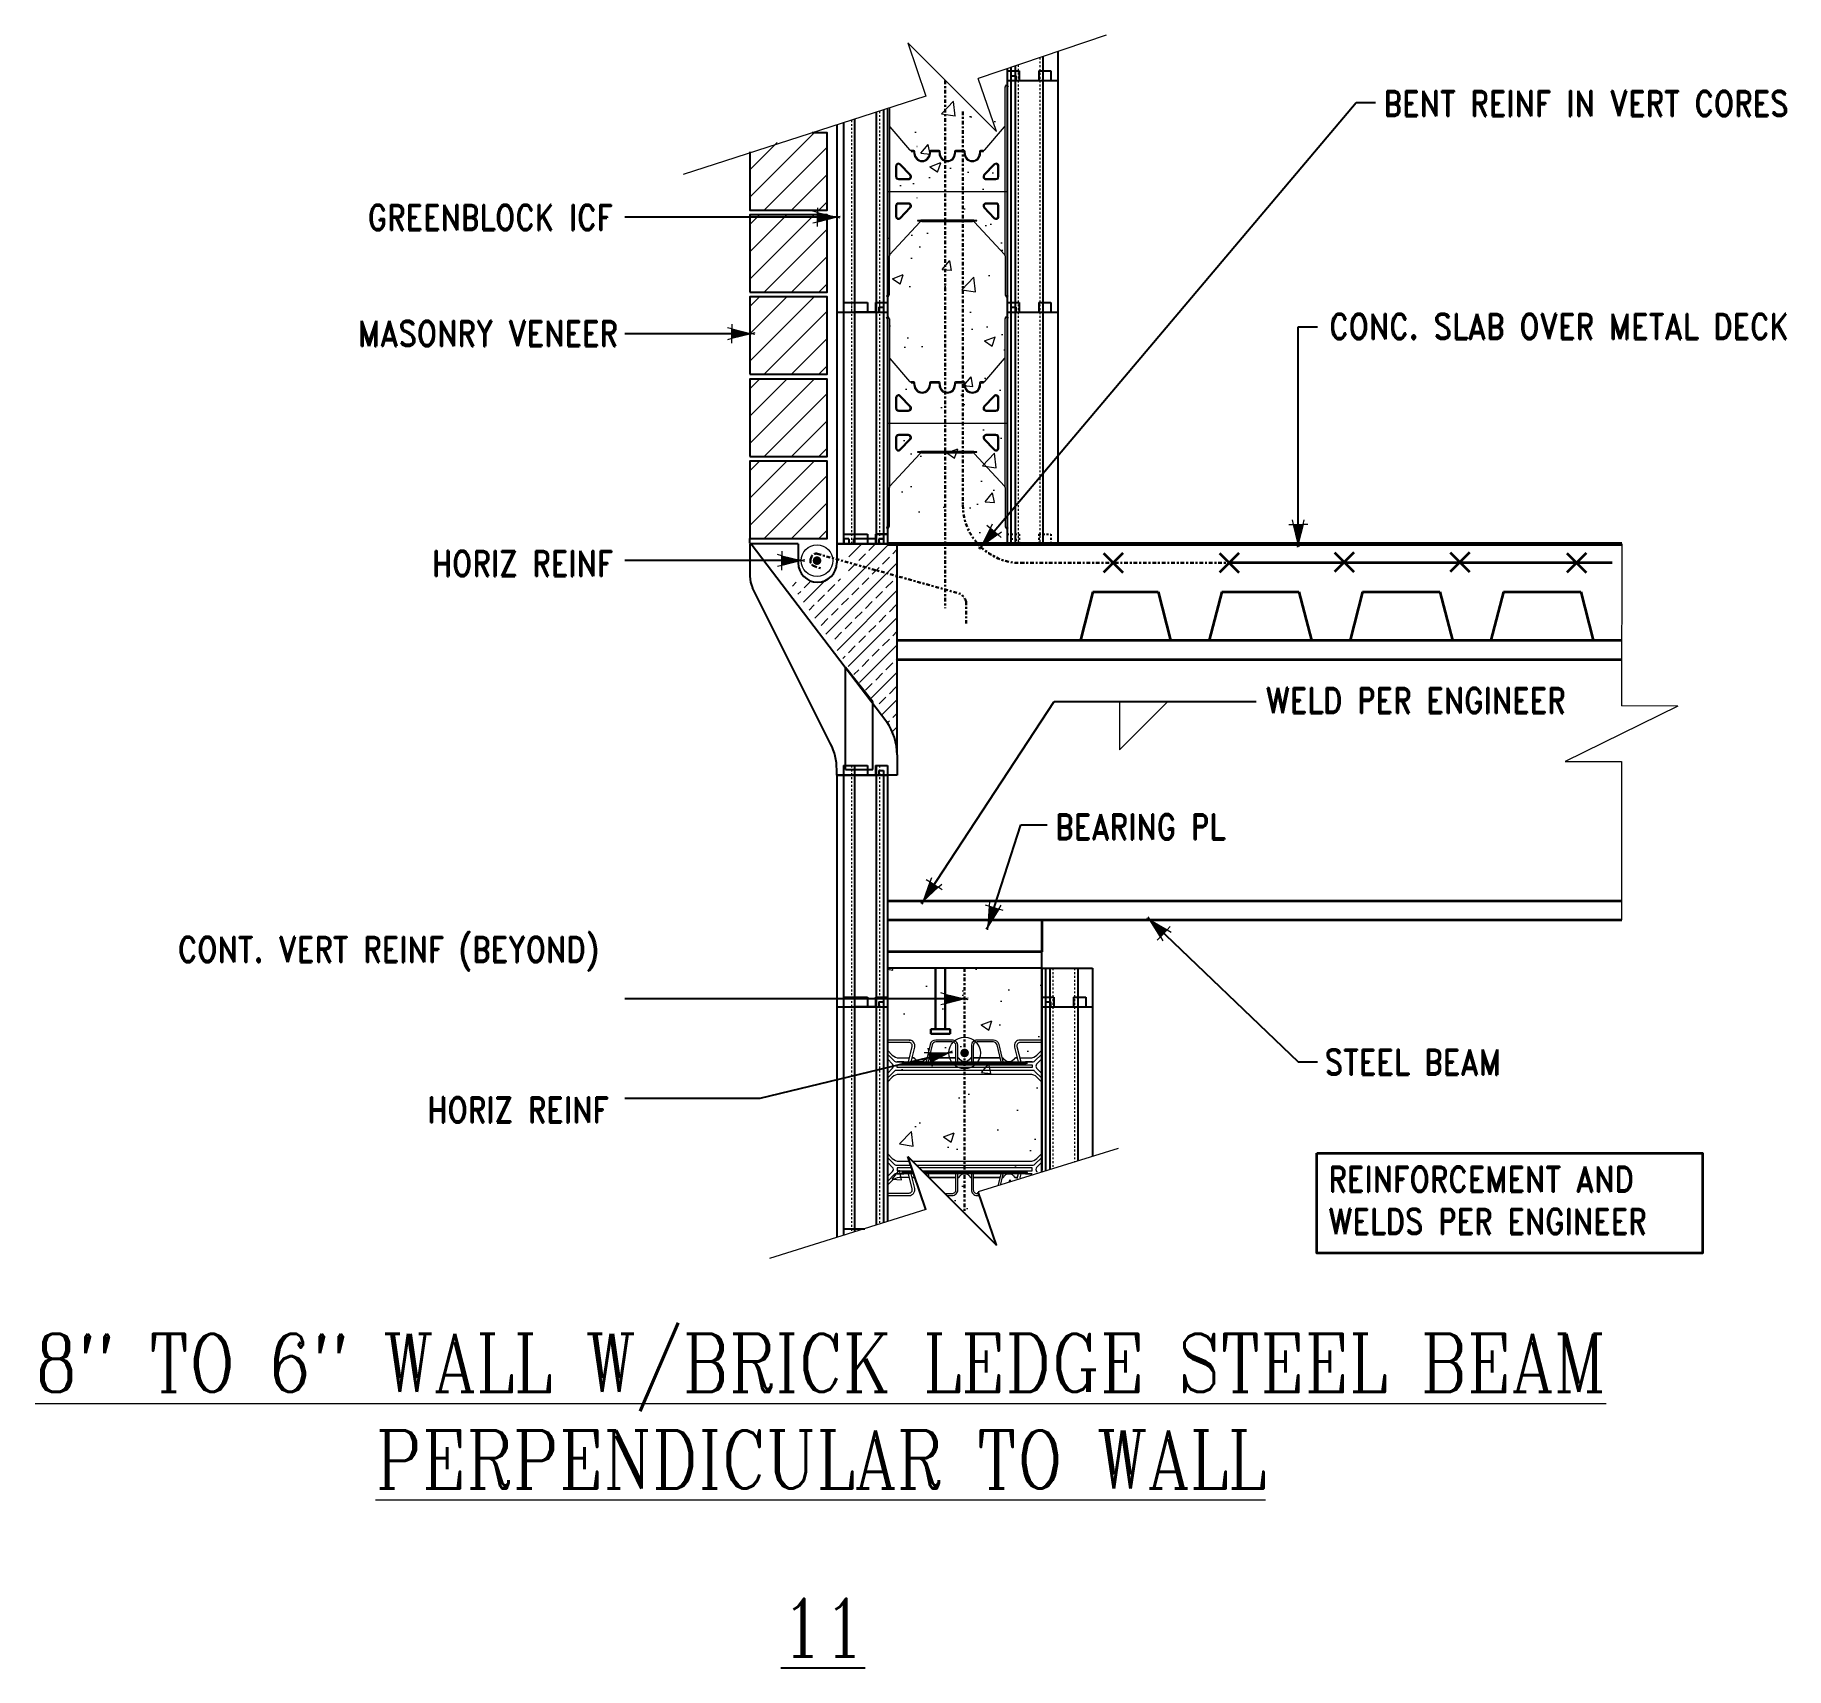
# Model space of a CAD drawing. Header units: inches. Extents: x -76.6 to 14.1, y 152.6 to 237.3.
import ezdxf

# ---------------------------------------------------------------- set-up
doc = ezdxf.new("R2010")
doc.units = ezdxf.units.IN
doc.header["$MEASUREMENT"] = 0
for name, pattern in [('CENTER', [2, 1.25, -0.25, 0.25, -0.25]), ('DASHED2', [0.375, 0.25, -0.125]), ('HIDDEN', [0.375, 0.25, -0.125]), ('HIDDEN2', [0.1875, 0.125, -0.0625])]:
    doc.linetypes.add(name, pattern=pattern)
doc.layers.get('Defpoints').update_dxf_attribs({"color": 252})
for name, color, linetype, lineweight in [('A2 Hatch', 8, 'Continuous', 9), ('A4 medium', 7, 'Continuous', 35), ('A5 heavy', 5, 'Continuous', 53), ('DETAILS', 7, 'Continuous', 13), ('DIM', 3, 'Continuous', 13), ('REBAR', 2, 'CENTER', 30)]:
    doc.layers.add(name, color=color, linetype=linetype, lineweight=lineweight)
doc.styles.add('ARCTEXT', font='arctext.shx', dxfattribs={"width": 0.85})
doc.styles.add('RomanC', font='romanc.shx', dxfattribs={"width": 0.85, "height": 5})
doc.styles.add('ROMAND', font='romand.shx', dxfattribs={"width": 0.85})
doc.dimstyles.new('ARCTEXT1-4', dxfattribs={"dimtxt": 4, "dimasz": 2, "dimexe": 2, "dimexo": 2, "dimgap": 2, "dimtad": 1, "dimdec": 4, "dimzin": 3, "dimdsep": 46, "dimlunit": 4, "dimtxsty": 'ARCTEXT', "dimblk": 'ARCHTICK', "dimcen": 2, "dimaunit": 1, "dimadec": 0, "dimazin": 0, "dimtfac": 1, "dimtdec": 4, "dimtmove": 2, "dimatfit": 3, "dimldrblk": 'arrow', "dimfxl": 0, "dimtolj": 1, "dimtzin": 0, "dimarcsym": 0})
pattern_1 = [(50, (-6165.038, 1442.74), (5.7380815, -0.502017), [0.6, -6.6]), (355, (-6165.038, 1442.74), (-1.1100107, 6.017537), [0.48, -5.28]), (100.4514, (-6164.56, 1442.698), (4.628075, 5.5155163), [0.5099215, -5.609137]), (46.1842, (-6165.038, 1444.34), (8.537928, -1.324152), [0.9, -9.9]), (96.6356, (-6164.327, 1444.23), (7.477302, 7.792943), [0.764882, -8.413704]), (351.1842, (-6165.038, 1444.34), (7.477296, 7.792949), [0.72, -7.92]), (21, (-6164.238, 1443.94), (4.7752564, -3.220951), [0.6, -6.6]), (326, (-6164.238, 1443.94), (1.9465227, 5.8012004), [0.48, -5.28]), (71.4514, (-6163.84, 1443.6717), (6.721781, 2.580244), [0.5099215, -5.609137]), (37.5, (-6165.038, 1442.7401), (0.09727884, 2.6631508), [0, -5.216, 0, -5.36, 0, -5.3]), (7.5, (-6165.038, 1442.74), (2.1045563, 3.1552937), [0, -3.056, 0, -5.096, 0, -2.02]), (327.5, (-6166.822, 1442.74), (4.2705795, -0.180439), [0, -2, 0, -6.24, 0, -8.28]), (317.5, (-6167.622, 1442.74), (4.6654894, 0.8008399), [0, -2.6, 0, -4.144, 0, -5.88])]

msp = doc.modelspace()

# ---------------------------------------------------------------- texts
at = {"layer": 'Defpoints', "insert": (-35.794, 156.243), "char_height": 3, "width": 90.08, "attachment_point": 2, "style": 'RomanC'}
msp.add_mtext('{\\L11\\P}\\P            ', dxfattribs=at)
at = {"layer": 'DIM', "color": 3, "char_height": 1.3125, "style": 'ROMAND'}
for s, insert, width, attachment_point in [('BENT REINF IN VERT CORES ', (-6.746, 234.371), 22.68955, 1), ('GREENBLOCK ICF', (-46.668, 228.47), 22.68955, 3), ('MASONRY VENEER ', (-46.42, 222.455), 22.68955, 3), ('CONC. SLAB OVER METAL DECK', (-9.559, 222.821), 22.68955, 1), ('HORIZ REINF ', (-46.649, 210.538), 22.68955, 3), ('WELD PER ENGINEER', (-12.85, 203.436), 22.68955, 1), ('BEARING PL', (-23.761, 196.889), 22.68955, 1), ('CONT. VERT REINF (BEYOND) ', (-47.424, 190.539), 22.68955, 3), ('STEEL BEAM', (-9.8, 184.699), 22.68955, 1), ('HORIZ REINF ', (-46.884, 182.221), 22.68955, 3), ('REINFORCEMENT AND WELDS PER ENGINEER', (-9.606, 178.631), 22.17809, 1)]:
    msp.add_mtext(s, dxfattribs=dict(at, insert=insert, width=width, attachment_point=attachment_point))
at = {"layer": 'DIM', "insert": (-35.917, 169.952), "char_height": 3, "width": 90.08, "attachment_point": 2, "style": 'ARCTEXT'}
msp.add_mtext('{\\Fromanc.shx|c0;\\L8" TO 6" WALL W/BRICK LEDGE STEEL BEAM PERPENDICULAR TO WALL}\\P\\P        ', dxfattribs=at)

# ---------------------------------------------------------------- blocks, each defined once
blk = doc.blocks.new('_ArchTick')
at = {"color": 0, "linetype": 'ByBlock', "const_width": 0.15}
blk.add_lwpolyline([(-0.5, -0.5), (0.5, 0.5)], dxfattribs=at)
blk = doc.blocks.new('arrow')
at = {"layer": 'DIM'}
blk.add_hatch(color=253, dxfattribs=at).paths.add_polyline_path([(-2, 0.5), (-2, -0.5), (0, 0)])
at = {"layer": 'DIM', "lineweight": 9}
for points in [[(-2, 0.98), (-2, 0.5), (-2.47, 0.62)], [(0.37, 0.09), (0, 0)], [(0.37, -0.09), (0, 0)], [(-2, -0.98), (-2, -0.5), (-2.47, -0.62)]]:
    blk.add_lwpolyline(points, dxfattribs=at)
at = {"layer": 'DIM', "lineweight": 15}
blk.add_lwpolyline([(0, 0), (-2, -0.5), (-2, 0.5), (0, 0)], dxfattribs=at)

# ---------------------------------------------------------------- hatches: boundary and pattern name
at = {"layer": 'A2 Hatch', "ltscale": 0.15}
h = msp.add_hatch(dxfattribs=at)
h.set_pattern_fill('AR-CONC', color=256, scale=0.8, style=0)
h.set_pattern_definition(pattern_1)
h.paths.add_polyline_path([(-26.808, 232.257), (-31.404, 236.853), (-30.468, 234.093), (-32.355, 233.453), (-32.455, 210.905), (-26.255, 210.905), (-26.255, 235.522), (-27.744, 235.017)])
h = msp.add_hatch(dxfattribs=at)
h.set_pattern_fill('ANSI31', color=256, scale=8, style=0)
h.set_pattern_definition([(45, (-3321.1446, 567.6832), (-0.70710678, 0.70710678), [])])
h.paths.add_polyline_path([(-39.58, 223.944), (-35.58, 223.944), (-35.58, 227.944), (-39.58, 227.944)])
h = msp.add_hatch(dxfattribs=at)
h.set_pattern_fill('ANSI31', color=256, scale=8, style=0)
h.set_pattern_definition([(45, (-3321.1446, 563.4332), (-0.70710678, 0.70710678), [])])
h.paths.add_polyline_path([(-39.58, 219.694), (-35.58, 219.694), (-35.58, 223.694), (-39.58, 223.694)])
h = msp.add_hatch(dxfattribs=at)
h.set_pattern_fill('ANSI31', color=256, scale=8, style=0)
h.set_pattern_definition([(45, (-3321.1446, 559.1639), (-0.70710678, 0.70710678), [])])
h.paths.add_polyline_path([(-39.58, 215.425), (-35.58, 215.425), (-35.58, 219.425), (-39.58, 219.425)])
h = msp.add_hatch(dxfattribs=at)
h.set_pattern_fill('ANSI31', color=256, scale=8, style=0)
h.set_pattern_definition([(45, (-3321.1446, 554.9139), (-0.70710678, 0.70710678), [])])
h.paths.add_polyline_path([(-39.58, 211.175), (-35.58, 211.175), (-35.58, 215.175), (-39.58, 215.175)])
h = msp.add_hatch(dxfattribs=at)
h.set_pattern_fill('ANSI33', color=256, scale=4, style=0)
h.set_pattern_definition([(45, (-3376.9688, 988.7273), (-0.70710678, 0.70710678), []), (45, (-3376.2617, 988.7273), (-0.70710678, 0.70710678), [0.5, -0.25])])
edge = h.paths.add_edge_path()
edge.add_line((-35.459, 208.905), (-37.514, 208.905))
edge.add_line((-37.514, 208.905), (-32.495, 201.677))
edge.add_arc((-34.959, 199.966), 3, 0, 34.77783, ccw=False)
edge.add_line((-31.959, 199.966), (-31.959, 210.905))
edge.add_line((-31.959, 210.905), (-34.459, 210.905))
edge.add_line((-34.459, 210.905), (-34.459, 209.905))
edge.add_arc((-35.459, 209.905), 1, -90, 0, ccw=False)
h = msp.add_hatch(color=256, dxfattribs=at)
edge = h.paths.add_edge_path()
edge.add_arc((-36.103, 210.026), 0.224, 0, 360)
h = msp.add_hatch(dxfattribs=at)
h.set_pattern_fill('AR-CONC', color=256, scale=0.8, style=0)
h.set_pattern_definition(pattern_1)
h.paths.add_polyline_path([(-24.455, 188.905), (-32.455, 188.905), (-32.455, 175.722), (-30.468, 176.396), (-31.404, 179.156), (-26.808, 174.56), (-27.744, 177.32), (-24.455, 178.435)])
h = msp.add_hatch(color=256, dxfattribs=at)
edge = h.paths.add_edge_path()
edge.add_arc((-28.455, 184.515), 0.224, 0, 360)

# ---------------------------------------------------------------- linework, layer by layer
at = {"color": 1}
for p, q in [((-24.395, 236.153), (-24.395, 234.905)), ((-23.63, 236.412), (-23.63, 234.905)), ((-26.255, 235.522), (-26.255, 234.905)), ((-26.255, 235.405), (-26.255, 222.905)), ((-26.255, 235.405), (-25.63, 235.405)), ((-26.255, 235.405), (-25.63, 235.405)), ((-26.255, 235.405), (-26.255, 234.905)), ((-26.055, 235.59), (-26.055, 234.905)), ((-26.055, 235.155), (-26.055, 222.905)), ((-26.055, 235.155), (-25.805, 235.155)), ((-26.055, 235.155), (-25.805, 235.155)), ((-25.84, 235.663), (-25.84, 234.905)), ((-25.805, 235.155), (-25.805, 234.905)), ((-25.805, 235.155), (-25.805, 234.905)), ((-25.63, 235.405), (-25.63, 234.905)), ((-25.63, 235.405), (-25.63, 234.905)), ((-24.605, 235.405), (-24.605, 234.905)), ((-24.605, 235.405), (-23.98, 235.405)), ((-24.605, 235.405), (-24.605, 234.905)), ((-24.605, 235.405), (-23.98, 235.405)), ((-23.98, 235.405), (-23.98, 234.905)), ((-23.98, 235.405), (-23.98, 234.905)), ((-26.255, 234.905), (-26.055, 234.905)), ((-26.255, 234.905), (-26.055, 234.905)), ((-26.255, 234.905), (-23.63, 234.905)), ((-25.84, 234.905), (-23.63, 234.905)), ((-25.84, 234.905), (-25.84, 222.905)), ((-25.84, 234.905), (-23.63, 234.905)), ((-24.395, 234.905), (-24.395, 222.905)), ((-23.63, 234.905), (-23.63, 222.905)), ((-33.03, 233.267), (-33.03, 222.905)), ((-32.655, 233.388), (-32.655, 222.905)), ((-32.455, 233.419), (-32.455, 222.905)), ((-35.08, 232.607), (-35.08, 222.905)), ((-34.73, 232.72), (-34.73, 222.905)), ((-34.155, 232.905), (-34.155, 222.905)), ((-34.73, 223.405), (-33.48, 223.405)), ((-34.73, 223.405), (-34.73, 210.905)), ((-34.155, 223.405), (-34.155, 210.905)), ((-33.48, 223.405), (-33.48, 222.905)), ((-33.08, 223.405), (-33.08, 222.905)), ((-33.08, 223.405), (-32.455, 223.405)), ((-33.03, 223.405), (-33.03, 210.905)), ((-32.455, 223.405), (-32.455, 210.905)), ((-32.455, 223.405), (-32.455, 222.905)), ((-26.255, 223.405), (-26.255, 210.905)), ((-26.255, 223.405), (-25.63, 223.405)), ((-26.255, 223.405), (-26.255, 222.905)), ((-25.63, 223.405), (-25.63, 222.905)), ((-24.605, 223.405), (-24.605, 222.905)), ((-24.605, 223.405), (-23.98, 223.405)), ((-23.98, 223.405), (-23.98, 222.905)), ((-35.08, 222.905), (-35.08, 210.905)), ((-35.08, 222.905), (-32.905, 222.905)), ((-35.08, 222.905), (-32.455, 222.905)), ((-33.03, 222.905), (-34.155, 222.905)), ((-32.905, 223.155), (-32.905, 222.905)), ((-32.905, 223.155), (-32.655, 223.155)), ((-32.655, 223.155), (-32.655, 210.905)), ((-32.655, 222.905), (-32.455, 222.905)), ((-26.255, 222.905), (-26.055, 222.905)), ((-26.255, 222.905), (-23.63, 222.905)), ((-26.055, 223.155), (-26.055, 210.905)), ((-26.055, 223.155), (-25.805, 223.155)), ((-25.84, 222.905), (-23.63, 222.905)), ((-25.84, 222.905), (-25.84, 210.905)), ((-25.805, 223.155), (-25.805, 222.905)), ((-24.395, 222.905), (-24.395, 210.905)), ((-23.63, 222.905), (-23.63, 210.905)), ((-39.58, 210.905), (-39.58, 209.227)), ((-37.08, 210.905), (-39.58, 210.905)), ((-39.524, 210.905), (-32.491, 201.677)), ((-37.08, 210.905), (-37.08, 209.905)), ((-35.08, 210.905), (-32.455, 210.905)), ((-35.08, 210.905), (-32.455, 210.905)), ((-35.08, 210.905), (-32.905, 210.905)), ((-35.08, 210.905), (-32.905, 210.905)), ((-35.08, 210.905), (-32.455, 210.905)), ((-35.08, 210.905), (-32.455, 210.905)), ((-35.08, 210.905), (-32.905, 210.905)), ((-35.08, 210.905), (-32.455, 210.905)), ((-35.08, 210.905), (-32.905, 210.905)), ((-31.955, 210.905), (-35.08, 210.905)), ((-35.08, 210.905), (-35.08, 209.905)), ((-34.73, 211.405), (-33.48, 211.405)), ((-34.73, 211.405), (-33.48, 211.405)), ((-34.73, 211.405), (-33.48, 211.405)), ((-34.73, 211.405), (-33.48, 211.405)), ((-34.73, 211.405), (-33.48, 211.405)), ((-34.73, 211.405), (-33.48, 211.405)), ((-34.705, 211.155), (-34.705, 210.905)), ((-34.455, 211.155), (-34.705, 211.155)), ((-34.705, 211.155), (-34.705, 210.905)), ((-34.455, 211.155), (-34.705, 211.155)), ((-34.705, 211.155), (-34.705, 210.905)), ((-34.455, 211.155), (-34.705, 211.155)), ((-34.455, 211.155), (-34.455, 210.905)), ((-34.455, 211.155), (-34.455, 210.905)), ((-34.455, 211.155), (-34.455, 210.905)), ((-33.08, 211.155), (-34.205, 211.155)), ((-34.205, 211.155), (-34.205, 210.905)), ((-33.08, 211.155), (-34.205, 211.155)), ((-34.205, 211.155), (-34.205, 210.905)), ((-33.08, 211.155), (-34.205, 211.155)), ((-34.205, 211.155), (-34.205, 210.905)), ((-33.03, 210.905), (-34.155, 210.905)), ((-33.03, 210.905), (-34.155, 210.905)), ((-33.03, 210.905), (-34.155, 210.905)), ((-33.03, 210.905), (-34.155, 210.905)), ((-33.03, 210.905), (-34.155, 210.905)), ((-33.03, 210.905), (-34.155, 210.905)), ((-33.48, 211.405), (-33.48, 210.905)), ((-33.48, 211.405), (-33.48, 210.905)), ((-33.48, 211.405), (-33.48, 210.905)), ((-33.48, 211.405), (-33.48, 210.905)), ((-33.48, 211.405), (-33.48, 210.905)), ((-33.48, 211.405), (-33.48, 210.905)), ((-33.08, 211.405), (-33.08, 210.905)), ((-33.08, 211.405), (-32.455, 211.405)), ((-33.08, 211.405), (-33.08, 210.905)), ((-33.08, 211.405), (-32.455, 211.405)), ((-33.08, 211.405), (-33.08, 210.905)), ((-33.08, 211.405), (-32.455, 211.405)), ((-33.08, 211.405), (-33.08, 210.905)), ((-33.08, 211.405), (-32.455, 211.405)), ((-33.08, 211.405), (-33.08, 210.905)), ((-32.455, 211.405), (-33.08, 211.405)), ((-33.08, 211.405), (-33.08, 210.905)), ((-33.08, 211.405), (-32.455, 211.405)), ((-33.08, 211.405), (-33.08, 210.905)), ((-33.08, 211.405), (-32.455, 211.405)), ((-33.08, 211.405), (-33.08, 210.905)), ((-32.455, 211.405), (-33.08, 211.405)), ((-33.08, 211.405), (-33.08, 210.905)), ((-32.455, 211.405), (-33.08, 211.405)), ((-32.905, 211.155), (-32.905, 210.905)), ((-32.905, 211.155), (-32.655, 211.155)), ((-32.905, 211.155), (-32.905, 210.905)), ((-32.905, 211.155), (-32.655, 211.155)), ((-32.905, 211.155), (-32.905, 210.905)), ((-32.905, 211.155), (-32.655, 211.155)), ((-32.905, 211.155), (-32.905, 210.905)), ((-32.905, 211.155), (-32.655, 211.155)), ((-32.905, 211.155), (-32.905, 210.905)), ((-32.655, 211.155), (-32.905, 211.155)), ((-32.905, 211.155), (-32.905, 210.905)), ((-32.905, 211.155), (-32.655, 211.155)), ((-32.905, 211.155), (-32.905, 210.905)), ((-32.905, 211.155), (-32.655, 211.155)), ((-32.905, 211.155), (-32.905, 210.905)), ((-32.655, 211.155), (-32.905, 211.155)), ((-32.905, 211.155), (-32.905, 210.905)), ((-32.655, 211.155), (-32.905, 211.155)), ((-32.655, 211.155), (-32.655, 210.905)), ((-32.655, 211.155), (-32.655, 210.905)), ((-32.655, 211.155), (-32.655, 210.905)), ((-32.655, 210.905), (-32.455, 210.905)), ((-32.655, 210.905), (-32.455, 210.905)), ((-32.655, 210.905), (-32.455, 210.905)), ((-32.655, 210.905), (-32.455, 210.905)), ((-32.655, 210.905), (-32.455, 210.905)), ((-32.655, 210.905), (-32.455, 210.905)), ((-32.455, 211.405), (-32.455, 210.905)), ((-32.455, 211.405), (-32.455, 210.905)), ((-32.455, 211.405), (-32.455, 210.905)), ((-32.455, 211.405), (-32.455, 210.905)), ((-32.455, 211.405), (-32.455, 210.905)), ((-32.455, 211.405), (-32.455, 210.905)), ((-32.455, 211.405), (-32.455, 210.905)), ((-32.455, 211.405), (-32.455, 210.905)), ((-32.455, 211.405), (-32.455, 210.905)), ((-32.455, 211.405), (-32.455, 210.905)), ((-31.955, 199.966), (-31.955, 210.905)), ((-26.255, 211.405), (-26.255, 210.905)), ((-26.255, 210.905), (-23.63, 210.905)), ((-35.398, 200.54), (-39.448, 208.612)), ((-34.63, 199.195), (-34.63, 204.484)), ((-33.205, 202.705), (-34.63, 204.484)), ((-33.205, 199.195), (-33.205, 202.705)), ((-31.955, 199.966), (-31.955, 198.905)), ((-35.08, 198.905), (-35.08, 199.195)), ((-35.08, 198.905), (-32.455, 198.905)), ((-35.08, 198.905), (-35.08, 186.905)), ((-35.08, 198.905), (-32.905, 198.905)), ((-35.08, 198.905), (-32.455, 198.905)), ((-35.08, 198.905), (-32.905, 198.905)), ((-31.955, 198.905), (-35.08, 198.905)), ((-34.73, 199.405), (-33.48, 199.405)), ((-34.73, 199.405), (-34.73, 186.905)), ((-34.73, 199.405), (-33.48, 199.405)), ((-34.63, 199.195), (-33.205, 199.195)), ((-34.155, 199.405), (-34.155, 186.905)), ((-33.03, 198.905), (-34.155, 198.905)), ((-33.03, 198.905), (-34.155, 198.905)), ((-33.48, 199.405), (-33.48, 198.905)), ((-33.48, 199.405), (-33.48, 198.905)), ((-33.08, 199.405), (-33.08, 198.905)), ((-33.08, 199.405), (-32.455, 199.405)), ((-33.08, 199.405), (-33.08, 198.905)), ((-33.08, 199.405), (-32.455, 199.405)), ((-33.03, 199.405), (-33.03, 186.905)), ((-32.905, 199.155), (-32.905, 198.905)), ((-32.905, 199.155), (-32.655, 199.155)), ((-32.905, 199.155), (-32.905, 198.905)), ((-32.905, 199.155), (-32.655, 199.155)), ((-32.655, 199.155), (-32.655, 186.905)), ((-32.655, 198.905), (-32.455, 198.905)), ((-32.655, 198.905), (-32.455, 198.905)), ((-32.455, 199.405), (-32.455, 186.905)), ((-24.455, 188.905), (-24.455, 186.905)), ((-24.455, 188.905), (-21.83, 188.905)), ((-24.255, 188.905), (-24.255, 186.905)), ((-24.04, 188.905), (-24.04, 186.905)), ((-22.595, 188.905), (-22.595, 186.905)), ((-21.83, 188.905), (-21.83, 186.905)), ((-34.73, 187.405), (-33.48, 187.405)), ((-34.73, 187.405), (-34.73, 175.062)), ((-34.155, 187.405), (-34.155, 175.242)), ((-33.48, 187.405), (-33.48, 186.905)), ((-33.08, 187.405), (-33.08, 186.905)), ((-33.08, 187.405), (-32.455, 187.405)), ((-33.03, 187.405), (-33.03, 175.594)), ((-32.905, 187.155), (-32.905, 186.905)), ((-32.905, 187.155), (-32.655, 187.155)), ((-32.655, 187.155), (-32.655, 175.712)), ((-32.455, 187.405), (-32.455, 175.774)), ((-24.455, 187.405), (-24.455, 178.435)), ((-24.455, 187.405), (-23.83, 187.405)), ((-24.255, 187.155), (-24.255, 178.401)), ((-24.255, 187.155), (-24.005, 187.155)), ((-24.005, 187.155), (-24.005, 186.905)), ((-23.83, 187.405), (-23.83, 186.905)), ((-22.805, 187.405), (-22.805, 186.905)), ((-22.805, 187.405), (-22.18, 187.405)), ((-22.18, 187.405), (-22.18, 186.905)), ((-35.08, 186.905), (-32.455, 186.905)), ((-35.08, 186.905), (-35.08, 174.953)), ((-35.08, 186.905), (-32.905, 186.905)), ((-33.03, 186.905), (-34.155, 186.905)), ((-32.655, 186.905), (-32.455, 186.905)), ((-24.455, 186.905), (-21.83, 186.905)), ((-24.455, 186.905), (-24.255, 186.905)), ((-24.04, 186.905), (-21.83, 186.905)), ((-24.04, 186.905), (-24.04, 178.468)), ((-22.595, 186.905), (-22.595, 178.916)), ((-21.83, 186.905), (-21.83, 179.153)), ((-34.73, 175.405), (-33.633, 175.405))]:
    msp.add_line(p, q, dxfattribs=at)
at = {"color": 1, "linetype": 'HIDDEN', "ltscale": 0.02}
for p, q in [((-26.255, 235.405), (-25.63, 235.405)), ((-26.055, 235.155), (-26.055, 234.905)), ((-26.055, 235.155), (-25.805, 235.155)), ((-25.805, 235.155), (-25.805, 234.905)), ((-25.63, 235.405), (-25.63, 234.905)), ((-24.605, 235.405), (-24.605, 234.905)), ((-24.605, 235.405), (-23.98, 235.405)), ((-23.98, 235.405), (-23.98, 234.905)), ((-34.73, 223.405), (-33.48, 223.405)), ((-34.73, 223.405), (-34.73, 222.905)), ((-33.48, 223.405), (-33.48, 222.905)), ((-33.08, 223.405), (-33.08, 222.905)), ((-33.08, 223.405), (-32.455, 223.405)), ((-26.255, 223.405), (-25.63, 223.405)), ((-25.63, 223.405), (-25.63, 222.905)), ((-24.605, 223.405), (-24.605, 222.905)), ((-24.605, 223.405), (-23.98, 223.405)), ((-23.98, 223.405), (-23.98, 222.905)), ((-26.055, 223.155), (-26.055, 222.905)), ((-26.055, 223.155), (-25.805, 223.155)), ((-25.805, 223.155), (-25.805, 222.905)), ((-34.73, 211.405), (-33.48, 211.405)), ((-34.73, 211.405), (-34.73, 210.905)), ((-34.73, 211.405), (-33.48, 211.405)), ((-34.73, 211.405), (-33.48, 211.405)), ((-34.73, 211.405), (-34.73, 210.905)), ((-34.73, 211.405), (-33.48, 211.405)), ((-34.73, 211.405), (-33.48, 211.405)), ((-34.73, 211.405), (-34.73, 210.905)), ((-34.73, 211.405), (-33.48, 211.405)), ((-34.73, 211.405), (-34.73, 210.905)), ((-34.73, 211.405), (-33.48, 211.405)), ((-34.73, 211.405), (-33.48, 211.405)), ((-34.73, 211.405), (-34.73, 210.905)), ((-34.73, 211.405), (-33.48, 211.405)), ((-34.73, 211.405), (-34.73, 210.905)), ((-34.73, 211.405), (-33.48, 211.405)), ((-34.73, 211.405), (-34.73, 210.905)), ((-33.48, 211.405), (-33.48, 210.905)), ((-33.48, 211.405), (-33.48, 210.905)), ((-33.48, 211.405), (-33.48, 210.905)), ((-33.48, 211.405), (-33.48, 210.905)), ((-33.48, 211.405), (-33.48, 210.905)), ((-33.48, 211.405), (-33.48, 210.905)), ((-33.48, 211.405), (-33.48, 210.905)), ((-33.48, 211.405), (-33.48, 210.905)), ((-33.48, 211.405), (-33.48, 210.905)), ((-33.48, 211.405), (-33.48, 210.905)), ((-33.08, 211.405), (-33.08, 210.905)), ((-33.08, 211.405), (-32.455, 211.405)), ((-33.08, 211.405), (-33.08, 210.905)), ((-33.08, 211.405), (-32.455, 211.405)), ((-33.08, 211.405), (-33.08, 210.905)), ((-33.08, 211.405), (-32.455, 211.405)), ((-33.08, 211.405), (-33.08, 210.905)), ((-33.08, 211.405), (-32.455, 211.405)), ((-33.08, 211.405), (-33.08, 210.905)), ((-33.08, 211.405), (-32.455, 211.405)), ((-33.08, 211.405), (-33.08, 210.905)), ((-33.08, 211.405), (-32.455, 211.405)), ((-33.08, 211.405), (-33.08, 210.905)), ((-33.08, 211.405), (-32.455, 211.405)), ((-33.08, 211.405), (-33.08, 210.905)), ((-33.08, 211.405), (-32.455, 211.405)), ((-33.08, 211.405), (-33.08, 210.905)), ((-33.08, 211.405), (-32.455, 211.405)), ((-33.08, 211.405), (-33.08, 210.905)), ((-33.08, 211.405), (-32.455, 211.405)), ((-26.255, 211.405), (-25.63, 211.405)), ((-26.055, 211.155), (-26.055, 210.905)), ((-26.055, 211.155), (-25.805, 211.155)), ((-25.805, 211.155), (-25.805, 210.905)), ((-25.63, 211.405), (-25.63, 210.905)), ((-24.605, 211.405), (-24.605, 210.905)), ((-24.605, 211.405), (-23.98, 211.405)), ((-23.98, 211.405), (-23.98, 210.905)), ((-34.73, 199.405), (-33.48, 199.405)), ((-34.73, 199.405), (-33.48, 199.405)), ((-33.48, 199.405), (-33.48, 198.905)), ((-33.48, 199.405), (-33.48, 198.905)), ((-33.08, 199.405), (-33.08, 198.905)), ((-33.08, 199.405), (-32.455, 199.405)), ((-33.08, 199.405), (-33.08, 198.905)), ((-33.08, 199.405), (-32.455, 199.405)), ((-34.73, 187.405), (-33.48, 187.405)), ((-33.48, 187.405), (-33.48, 186.905)), ((-33.08, 187.405), (-33.08, 186.905)), ((-33.08, 187.405), (-32.455, 187.405)), ((-24.455, 187.405), (-23.83, 187.405)), ((-23.83, 187.405), (-23.83, 186.905)), ((-22.805, 187.405), (-22.805, 186.905)), ((-22.805, 187.405), (-22.18, 187.405)), ((-22.18, 187.405), (-22.18, 186.905)), ((-34.73, 175.405), (-33.633, 175.405))]:
    msp.add_line(p, q, dxfattribs=at)
at = {"ltscale": 0.15}
for p, q in [((-33.48, 222.905), (-33.08, 222.905)), ((-39.58, 210.925), (-39.58, 211.175)), ((-33.48, 210.905), (-33.08, 210.905)), ((-33.48, 210.905), (-33.08, 210.905)), ((-33.48, 210.905), (-33.08, 210.905)), ((-33.48, 210.905), (-33.08, 210.905)), ((-33.48, 210.905), (-33.08, 210.905)), ((-33.48, 210.905), (-33.08, 210.905)), ((-17.78, 205.905), (-15.78, 205.905)), ((-33.48, 198.905), (-33.08, 198.905)), ((-33.48, 198.905), (-33.08, 198.905)), ((-24.455, 188.905), (-24.455, 191.405)), ((-24.455, 188.905), (-32.455, 188.905)), ((-32.455, 188.905), (-32.455, 175.774)), ((-24.455, 188.905), (-32.455, 188.905)), ((-29.455, 188.905), (-29.955, 188.905)), ((-28.455, 188.905), (-29.455, 188.905)), ((-24.455, 178.339), (-24.455, 188.905)), ((-33.48, 186.905), (-33.08, 186.905)), ((-30.468, 176.396), (-31.404, 179.156)), ((-31.404, 179.156), (-26.808, 174.56)), ((-26.808, 174.56), (-27.744, 177.32))]:
    msp.add_line(p, q, dxfattribs=at)
msp.add_lwpolyline([(-39.58, 231.215), (-39.58, 228.194), (-35.58, 228.194), (-35.58, 232.194), (-36.36, 232.194)], dxfattribs=at)
for points in [[(-39.58, 223.944), (-35.58, 223.944), (-35.58, 227.944), (-39.58, 227.944)], [(-39.58, 219.694), (-35.58, 219.694), (-35.58, 223.694), (-39.58, 223.694)], [(-39.58, 215.425), (-35.58, 215.425), (-35.58, 219.425), (-39.58, 219.425)], [(-39.58, 211.175), (-35.58, 211.175), (-35.58, 215.175), (-39.58, 215.175)]]:
    msp.add_lwpolyline(points, close=True, dxfattribs=at)
at = {"color": 1}
for centre, radius, start, end in [((-36.08, 209.905), 1, 180, 0), ((-38.08, 209.227), 1.5, 180, 204.22775), ((-34.955, 199.966), 3, 360, 34.77783), ((-38.08, 199.195), 3, 0, 26.64228)]:
    msp.add_arc(centre, radius, start, end, dxfattribs=at)
at = {"layer": 'A2 Hatch', "linetype": 'DASHED2', "ltscale": 0.15}
for p, q in [((-24.555, 236.098), (-24.555, 234.905)), ((-25.68, 235.717), (-25.68, 234.905)), ((-25.68, 234.905), (-25.68, 222.905)), ((-24.555, 234.905), (-24.555, 222.905)), ((-32.87, 233.319), (-32.87, 222.905)), ((-34.315, 232.853), (-34.315, 222.905)), ((-34.315, 223.405), (-34.315, 210.905)), ((-32.87, 223.405), (-32.87, 210.905)), ((-25.68, 222.905), (-25.68, 210.905)), ((-24.555, 222.905), (-24.555, 210.905)), ((-34.315, 199.405), (-34.315, 186.905)), ((-32.87, 199.405), (-32.87, 186.905)), ((-23.88, 188.905), (-23.88, 186.905)), ((-22.755, 188.905), (-22.755, 186.905)), ((-34.315, 187.405), (-34.315, 175.192)), ((-32.87, 187.405), (-32.87, 175.644)), ((-23.88, 186.905), (-23.88, 178.517)), ((-22.755, 186.905), (-22.755, 178.866))]:
    msp.add_line(p, q, dxfattribs=at)
at = {"layer": 'A2 Hatch', "ltscale": 0.15}
for p, q in [((-39.58, 228.869), (-36.254, 232.194)), ((-39.58, 230.283), (-38.17, 231.693)), ((-38.84, 228.194), (-35.58, 231.455)), ((-37.426, 228.194), (-35.58, 230.04)), ((-36.012, 228.194), (-35.58, 228.626))]:
    msp.add_line(p, q, dxfattribs=at)
at = {"layer": 'A2 Hatch', "linetype": 'HIDDEN2', "ltscale": 0.15}
for p, q in [((-34.73, 199.405), (-34.73, 198.905)), ((-33.48, 199.405), (-34.73, 199.405)), ((-33.48, 199.405), (-33.48, 198.905)), ((-33.08, 199.405), (-33.08, 198.905)), ((-32.455, 199.405), (-33.08, 199.405)), ((-32.455, 199.405), (-32.455, 198.905))]:
    msp.add_line(p, q, dxfattribs=at)
at = {"layer": 'A2 Hatch', "lineweight": 30, "ltscale": 0.15}
for p, q in [((-29.955, 188.905), (-29.955, 185.748)), ((-29.455, 188.905), (-29.455, 185.748)), ((-29.205, 185.748), (-30.205, 185.748)), ((-30.205, 185.748), (-30.205, 185.498)), ((-29.205, 185.498), (-30.205, 185.498)), ((-29.205, 185.748), (-29.205, 185.498))]:
    msp.add_line(p, q, dxfattribs=at)
at = {"layer": 'A2 Hatch', "ltscale": 0.15}
msp.add_lwpolyline([(-30.92, 228.83), (-30.934, 228.83)], close=True, dxfattribs=at)
for centre in [(-36.103, 210.026), (-28.455, 184.515)]:
    msp.add_circle(centre, 0.816, dxfattribs=at)
at = {"layer": 'A4 medium', "ltscale": 0.15}
for p, q in [((-21.253, 210.405), (-20.253, 209.405)), ((-20.253, 210.405), (-21.253, 209.405)), ((-15.253, 210.405), (-14.253, 209.405)), ((-14.253, 210.405), (-15.253, 209.405)), ((-8.753, 209.905), (-14.753, 209.905)), ((-9.288, 210.44), (-8.288, 209.44)), ((-8.288, 210.44), (-9.288, 209.44)), ((-2.753, 209.905), (-8.753, 209.905)), ((-3.288, 210.44), (-2.288, 209.44)), ((-2.288, 210.44), (-3.288, 209.44)), ((3.247, 209.905), (-2.753, 209.905)), ((2.747, 210.405), (3.747, 209.405)), ((3.747, 210.405), (2.747, 209.405)), ((5.105, 209.905), (3.247, 209.905)), ((-21.805, 208.405), (-22.455, 205.905)), ((-21.805, 208.405), (-18.43, 208.405)), ((-18.43, 208.405), (-17.78, 205.905)), ((-15.13, 208.405), (-15.78, 205.905)), ((-15.13, 208.405), (-11.13, 208.405)), ((-11.13, 208.405), (-10.48, 205.905)), ((-7.83, 208.405), (-8.48, 205.905)), ((-7.83, 208.405), (-3.83, 208.405)), ((-3.83, 208.405), (-3.18, 205.905)), ((-0.53, 208.405), (-1.18, 205.905)), ((-0.53, 208.405), (3.47, 208.405)), ((3.47, 208.405), (4.12, 205.905)), ((-31.955, 205.905), (5.599, 205.905)), ((-31.955, 204.905), (5.599, 204.905)), ((-32.455, 192.405), (5.599, 192.405)), ((-32.455, 191.405), (5.599, 191.405)), ((-24.455, 191.405), (-24.455, 189.755)), ((-24.455, 189.755), (-32.455, 189.755))]:
    msp.add_line(p, q, dxfattribs=at)
msp.add_lwpolyline([(-10.204, 179.317), (9.776, 179.317), (9.776, 174.135), (-10.204, 174.135)], close=True, dxfattribs=at)
at = {"layer": 'A5 heavy', "ltscale": 0.15}
msp.add_line((-32.455, 210.905), (5.599, 210.905), dxfattribs=at)
at = {"layer": 'DETAILS', "color": 6, "lineweight": 20}
for p, q in [((-26.355, 232.576), (-26.355, 234.555)), ((-26.348, 234.58), (-26.289, 234.682)), ((-26.289, 234.682), (-26.202, 234.632)), ((-26.255, 234.53), (-26.255, 223.833)), ((-26.255, 234.528), (-26.255, 234.492)), ((-26.202, 234.632), (-26.248, 234.553)), ((-32.455, 233.453), (-32.455, 223.833)), ((-32.355, 233.485), (-32.355, 232.576)), ((-32.355, 232.576), (-32.355, 225.814)), ((-32.327, 232.506), (-31.309, 231.316)), ((-27.4, 231.316), (-26.383, 232.506)), ((-26.355, 225.814), (-26.355, 232.576)), ((-32.03, 230.466), (-32.03, 229.925)), ((-31.98, 230.466), (-31.98, 229.925)), ((-31.288, 229.995), (-31.808, 230.536)), ((-31.252, 230.029), (-31.771, 230.57)), ((-31.237, 231.285), (-31.23, 231.285)), ((-31.08, 231.285), (-31.237, 231.285)), ((-31.23, 231.285), (-31.23, 231.235)), ((-31.23, 231.235), (-31.13, 231.235)), ((-31.08, 231.185), (-31.08, 231.13)), ((-31.03, 231.13), (-31.03, 231.235)), ((-30.28, 231.235), (-30.28, 231.13)), ((-29.78, 231.285), (-30.23, 231.285)), ((-30.23, 231.13), (-30.23, 231.185)), ((-30.18, 231.235), (-29.83, 231.235)), ((-29.78, 231.185), (-29.78, 231.13)), ((-29.73, 231.13), (-29.73, 231.235)), ((-28.98, 231.235), (-28.98, 231.13)), ((-28.48, 231.285), (-28.93, 231.285)), ((-28.93, 231.13), (-28.93, 231.185)), ((-28.88, 231.235), (-28.53, 231.235)), ((-28.48, 231.185), (-28.48, 231.13)), ((-28.43, 231.13), (-28.43, 231.235)), ((-27.68, 231.235), (-27.68, 231.13)), ((-27.472, 231.285), (-27.63, 231.285)), ((-27.63, 231.13), (-27.63, 231.185)), ((-27.58, 231.235), (-27.48, 231.235)), ((-27.48, 231.235), (-27.48, 231.285)), ((-27.48, 231.285), (-27.472, 231.285)), ((-26.938, 230.57), (-27.457, 230.029)), ((-26.902, 230.536), (-27.421, 229.995)), ((-26.73, 229.925), (-26.73, 230.466)), ((-26.68, 229.925), (-26.68, 230.466)), ((-31.88, 229.825), (-31.36, 229.825)), ((-31.88, 229.775), (-31.36, 229.775)), ((-27.349, 229.825), (-26.83, 229.825)), ((-27.349, 229.775), (-26.83, 229.775)), ((-32.455, 229.155), (-26.255, 229.155)), ((-32.03, 228.405), (-32.03, 227.864)), ((-31.98, 228.405), (-31.98, 227.864)), ((-31.36, 228.555), (-31.88, 228.555)), ((-31.36, 228.505), (-31.88, 228.505)), ((-31.808, 227.795), (-31.288, 228.336)), ((-31.771, 227.76), (-31.252, 228.302)), ((-27.457, 228.302), (-26.938, 227.76)), ((-27.421, 228.336), (-26.902, 227.795)), ((-26.83, 228.555), (-27.349, 228.555)), ((-26.83, 228.505), (-27.349, 228.505)), ((-26.73, 227.864), (-26.73, 228.405)), ((-26.68, 227.864), (-26.68, 228.405)), ((-32.325, 225.885), (-30.774, 227.561)), ((-30.725, 227.675), (-30.881, 227.66)), ((-30.881, 227.64), (-30.725, 227.625)), ((-29.355, 227.675), (-30.725, 227.675)), ((-30.725, 227.625), (-29.355, 227.625)), ((-30.668, 227.605), (-29.355, 227.605)), ((-27.984, 227.675), (-29.355, 227.675)), ((-29.355, 227.625), (-27.984, 227.625)), ((-29.355, 227.605), (-28.042, 227.605)), ((-27.828, 227.66), (-27.984, 227.675)), ((-27.984, 227.625), (-27.828, 227.64)), ((-27.936, 227.561), (-26.384, 225.885)), ((-32.355, 223.806), (-32.355, 225.814)), ((-26.355, 225.814), (-26.355, 223.806)), ((-32.461, 223.808), (-32.507, 223.729)), ((-32.507, 223.729), (-32.42, 223.679)), ((-32.455, 223.869), (-32.455, 223.833)), ((-32.42, 223.679), (-32.361, 223.781)), ((-26.348, 223.781), (-26.289, 223.679)), ((-26.289, 223.679), (-26.202, 223.729)), ((-26.255, 223.833), (-26.255, 223.869)), ((-26.202, 223.729), (-26.248, 223.808)), ((-32.507, 222.632), (-32.42, 222.682)), ((-32.461, 222.553), (-32.507, 222.632)), ((-32.455, 222.53), (-32.455, 211.833)), ((-32.455, 222.492), (-32.455, 222.528)), ((-32.42, 222.682), (-32.361, 222.58)), ((-32.355, 222.555), (-32.355, 220.576)), ((-26.355, 220.576), (-26.355, 222.555)), ((-26.348, 222.58), (-26.289, 222.682)), ((-26.289, 222.682), (-26.202, 222.632)), ((-26.255, 222.53), (-26.255, 211.833)), ((-26.255, 222.528), (-26.255, 222.492)), ((-26.202, 222.632), (-26.248, 222.553)), ((-32.355, 220.576), (-32.355, 213.814)), ((-32.327, 220.506), (-31.309, 219.316)), ((-27.4, 219.316), (-26.383, 220.506)), ((-26.355, 213.814), (-26.355, 220.576)), ((-31.237, 219.285), (-31.23, 219.285)), ((-31.08, 219.285), (-31.237, 219.285)), ((-31.23, 219.285), (-31.23, 219.235)), ((-31.23, 219.235), (-31.13, 219.235)), ((-31.08, 219.185), (-31.08, 219.13)), ((-31.03, 219.13), (-31.03, 219.235)), ((-30.28, 219.235), (-30.28, 219.13)), ((-29.78, 219.285), (-30.23, 219.285)), ((-30.23, 219.13), (-30.23, 219.185)), ((-30.18, 219.235), (-29.83, 219.235)), ((-29.78, 219.185), (-29.78, 219.13)), ((-29.73, 219.13), (-29.73, 219.235)), ((-28.98, 219.235), (-28.98, 219.13)), ((-28.48, 219.285), (-28.93, 219.285)), ((-28.93, 219.13), (-28.93, 219.185)), ((-28.88, 219.235), (-28.53, 219.235)), ((-28.48, 219.185), (-28.48, 219.13)), ((-28.43, 219.13), (-28.43, 219.235)), ((-27.68, 219.235), (-27.68, 219.13)), ((-27.472, 219.285), (-27.63, 219.285)), ((-27.63, 219.13), (-27.63, 219.185)), ((-27.58, 219.235), (-27.48, 219.235)), ((-27.48, 219.235), (-27.48, 219.285)), ((-27.48, 219.285), (-27.472, 219.285)), ((-32.03, 218.466), (-32.03, 217.925)), ((-31.98, 218.466), (-31.98, 217.925)), ((-31.88, 217.825), (-31.36, 217.825)), ((-31.88, 217.775), (-31.36, 217.775)), ((-31.288, 217.995), (-31.808, 218.536)), ((-31.252, 218.029), (-31.771, 218.57)), ((-26.938, 218.57), (-27.457, 218.029)), ((-26.902, 218.536), (-27.421, 217.995)), ((-27.349, 217.825), (-26.83, 217.825)), ((-27.349, 217.775), (-26.83, 217.775)), ((-26.73, 217.925), (-26.73, 218.466)), ((-26.68, 217.925), (-26.68, 218.466)), ((-32.455, 217.155), (-26.255, 217.155)), ((-32.03, 216.405), (-32.03, 215.864)), ((-31.98, 216.405), (-31.98, 215.864)), ((-31.36, 216.555), (-31.88, 216.555)), ((-31.36, 216.505), (-31.88, 216.505)), ((-31.808, 215.795), (-31.288, 216.336)), ((-31.771, 215.76), (-31.252, 216.302)), ((-27.457, 216.302), (-26.938, 215.76)), ((-27.421, 216.336), (-26.902, 215.795)), ((-26.83, 216.555), (-27.349, 216.555)), ((-26.83, 216.505), (-27.349, 216.505)), ((-26.73, 215.864), (-26.73, 216.405)), ((-26.68, 215.864), (-26.68, 216.405)), ((-32.325, 213.885), (-30.774, 215.561)), ((-30.725, 215.675), (-30.881, 215.66)), ((-30.881, 215.64), (-30.725, 215.625)), ((-29.355, 215.675), (-30.725, 215.675)), ((-30.725, 215.625), (-29.355, 215.625)), ((-30.668, 215.605), (-29.355, 215.605)), ((-27.984, 215.675), (-29.355, 215.675)), ((-29.355, 215.625), (-27.984, 215.625)), ((-29.355, 215.605), (-28.042, 215.605)), ((-27.828, 215.66), (-27.984, 215.675)), ((-27.984, 215.625), (-27.828, 215.64)), ((-27.936, 215.561), (-26.384, 213.885)), ((-32.355, 211.806), (-32.355, 213.814)), ((-26.355, 213.814), (-26.355, 211.806)), ((-32.461, 211.808), (-32.507, 211.729)), ((-32.507, 211.729), (-32.42, 211.679)), ((-32.455, 211.869), (-32.455, 211.833)), ((-32.42, 211.679), (-32.361, 211.781)), ((-26.348, 211.781), (-26.289, 211.679)), ((-26.289, 211.679), (-26.202, 211.729)), ((-26.255, 211.833), (-26.255, 211.869)), ((-26.202, 211.729), (-26.248, 211.808))]:
    msp.add_line(p, q, dxfattribs=at)
for points in [[(-30.92, 231.48), (-30.934, 231.48)], [(-30.406, 184.255), (-30.424, 184.255)], [(-28.903, 184.255), (-30.303, 184.255)], [(-28.803, 184.255), (-28.785, 184.255)], [(-28.106, 184.255), (-28.125, 184.255)], [(-28.006, 184.255), (-26.606, 184.255)], [(-26.504, 184.255), (-26.485, 184.255)], [(-28.455, 183.905), (-24.954, 183.905), (-24.954, 183.755), (-28.455, 183.755), (-31.955, 183.755), (-31.955, 183.905)], [(-28.903, 178.055), (-30.303, 178.055)], [(-28.803, 178.055), (-28.785, 178.055)], [(-28.106, 178.055), (-28.125, 178.055)], [(-28.006, 178.055), (-26.606, 178.055)], [(-26.504, 178.055), (-26.485, 178.055)]]:
    msp.add_lwpolyline(points, close=True, dxfattribs=at)
for points in [[(-31.225, 184.055), (-31.042, 184.815, 0.485338), (-31.334, 185.185), (-32.455, 185.185)], [(-28.803, 184.055), (-28.803, 184.885, 0.414214), (-29.103, 185.185), (-29.945, 185.185, 0.346495), (-30.237, 184.956), (-30.454, 184.055)], [(-26.455, 184.055), (-26.672, 184.956, 0.346495), (-26.964, 185.185), (-27.806, 185.185, 0.414214), (-28.106, 184.885), (-28.106, 184.055)], [(-24.455, 185.185), (-25.575, 185.185, 0.485338), (-25.867, 184.815), (-25.684, 184.055)], [(-31.605, 184.055), (-31.705, 184.055), (-31.955, 184.055), (-31.359, 184.055), (-31.169, 184.846, 0.485338), (-31.334, 185.055), (-32.455, 185.055)], [(-32.455, 184.655), (-32.202, 184.402, 0.198912), (-31.848, 184.255), (-31.311, 184.255)], [(-32.455, 184.455), (-32.085, 184.085, 0.198912), (-32.014, 184.055), (-28.455, 184.055, -0.279322), (-28.74, 184.229, 0.279322), (-28.785, 184.255)], [(-32.455, 183.456), (-32.186, 183.724, 0.414214), (-32.186, 183.936), (-32.455, 184.205)], [(-30.424, 184.255, 0.279322), (-30.468, 184.229, -0.605918), (-31.04, 184.229, 0.279322), (-31.084, 184.255), (-31.177, 184.255), (-31.084, 184.255)], [(-28.903, 184.055), (-28.903, 184.885, 0.414214), (-29.103, 185.085), (-29.945, 185.085, 0.346495), (-30.14, 184.932), (-30.351, 184.055)], [(-28.125, 184.255, 0.279322), (-28.169, 184.229, -0.279322), (-28.455, 184.055), (-24.895, 184.055, 0.198912), (-24.825, 184.085), (-24.455, 184.455)], [(-26.558, 184.055), (-26.77, 184.932, 0.346495), (-26.964, 185.085), (-27.806, 185.085, 0.414214), (-28.006, 184.885), (-28.006, 184.055)], [(-25.825, 184.255), (-25.732, 184.255), (-25.825, 184.255, 0.279322), (-25.87, 184.229, -0.605918), (-26.441, 184.229, 0.279322), (-26.485, 184.255)], [(-24.455, 185.055), (-25.575, 185.055, 0.485338), (-25.741, 184.846), (-25.55, 184.055), (-24.954, 184.055), (-25.204, 184.055), (-25.304, 184.055)], [(-25.598, 184.255), (-25.061, 184.255, 0.198912), (-24.708, 184.402), (-24.455, 184.655)], [(-24.455, 184.205), (-24.723, 183.936, 0.414214), (-24.723, 183.724), (-24.455, 183.456)], [(-24.455, 183.206), (-24.825, 183.576, 0.198912), (-24.895, 183.605), (-28.455, 183.605), (-32.014, 183.605, 0.198912), (-32.085, 183.576), (-32.455, 183.206)], [(-24.455, 183.006), (-24.708, 183.259, 0.198912), (-25.061, 183.405), (-28.455, 183.405), (-31.848, 183.405, 0.198912), (-32.202, 183.259), (-32.455, 183.006)], [(-32.455, 179.305), (-32.202, 179.052, 0.198912), (-31.848, 178.905), (-31.319, 178.905)], [(-32.455, 179.105), (-32.085, 178.735, 0.198912), (-32.014, 178.705), (-31.252, 178.705)], [(-32.455, 178.106), (-32.186, 178.374, 0.414214), (-32.186, 178.586), (-32.455, 178.855)], [(-31.154, 178.905), (-28.455, 178.905), (-25.061, 178.905, 0.198912), (-24.708, 179.052), (-24.455, 179.305)], [(-30.954, 178.705), (-28.455, 178.705), (-24.895, 178.705, 0.198912), (-24.825, 178.735), (-24.455, 179.105)], [(-24.455, 178.855), (-24.723, 178.586, 0.414214), (-24.723, 178.374), (-24.7, 178.352)], [(-32.455, 177.255), (-31.334, 177.255, 0.485338), (-31.169, 177.465), (-31.359, 178.255), (-31.955, 178.255), (-31.705, 178.255), (-31.605, 178.255)], [(-32.455, 177.125), (-31.334, 177.125, 0.485338), (-31.042, 177.496), (-31.225, 178.255)], [(-31.099, 178.255), (-32.014, 178.255, 0.198912), (-32.085, 178.226), (-32.455, 177.856)], [(-31.311, 178.055), (-31.848, 178.055, 0.198912), (-32.202, 177.909), (-32.455, 177.656)], [(-31.133, 178.355), (-31.605, 178.355), (-31.703, 178.333, 0.780776), (-31.703, 178.327), (-31.605, 178.305), (-31.116, 178.305)], [(-31.084, 178.055), (-31.177, 178.055), (-31.084, 178.055, 0.276373), (-31.04, 178.082, 0.276373)], [(-30.554, 178.305), (-28.455, 178.305), (-25.304, 178.305), (-25.206, 178.327, 0.780776), (-25.206, 178.333), (-25.304, 178.355), (-28.455, 178.355), (-30.604, 178.355)], [(-28.785, 178.055, 0.279322), (-28.74, 178.082, -0.279322), (-28.455, 178.255), (-30.504, 178.255)], [(-29.474, 177.225), (-29.103, 177.225, 0.414214), (-28.903, 177.425), (-28.903, 178.255)], [(-29.374, 177.125), (-29.103, 177.125, 0.414214), (-28.803, 177.425), (-28.803, 178.255)], [(-24.985, 178.255), (-28.455, 178.255, -0.279322), (-28.169, 178.082, 0.279322), (-28.125, 178.055)], [(-28.106, 178.255), (-28.106, 177.425, 0.414214), (-27.806, 177.125), (-27.678, 177.125)], [(-28.006, 178.255), (-28.006, 177.425, 0.414214), (-27.806, 177.225), (-27.712, 177.225)], [(-26.485, 178.055, 0.279322), (-26.441, 178.082, -0.605918), (-25.87, 178.082, 0.279322), (-25.825, 178.055), (-25.732, 178.055), (-25.825, 178.055)]]:
    msp.add_lwpolyline(points, format="xyb", dxfattribs=at)
msp.add_lwpolyline([(-28.455, 184.005), (-31.605, 184.005), (-31.703, 183.983, 0.780776), (-31.703, 183.977), (-31.605, 183.955), (-28.455, 183.955), (-25.304, 183.955), (-25.206, 183.977, 0.780776), (-25.206, 183.983), (-25.304, 184.005)], format="xyb", close=True, dxfattribs=at)
for points in [[(-31.201, 178.555), (-31.955, 178.555), (-31.955, 178.405), (-31.15, 178.405)], [(-30.654, 178.405), (-28.455, 178.405), (-24.954, 178.405), (-24.954, 178.555), (-28.455, 178.555), (-30.804, 178.555)], [(-30.454, 178.255), (-30.438, 178.19)], [(-30.351, 178.255), (-30.303, 178.054)], [(-26.698, 177.674), (-26.558, 178.255)], [(-26.586, 177.712), (-26.455, 178.255)], [(-25.684, 178.255), (-25.746, 177.997)], [(-25.304, 178.255), (-25.204, 178.255), (-24.954, 178.255), (-25.55, 178.255), (-25.6, 178.047)], [(-25.575, 178.055), (-25.598, 178.055)]]:
    msp.add_lwpolyline(points, dxfattribs=at)
for centre, radius, start, end in [((-26.305, 234.555), 0.05, 150, 180), ((-26.205, 234.528), 0.05, 150, 180), ((-32.255, 232.576), 0.1, 180, 223.83086), ((-26.455, 232.576), 0.1, 316.16914, 360), ((-31.88, 230.466), 0.15, 43.83086, 180), ((-31.88, 230.466), 0.1, 43.83086, 180), ((-31.237, 231.385), 0.1, 223.83086, 270), ((-31.13, 231.185), 0.05, 360, 90), ((-31.08, 231.235), 0.05, 0, 90), ((-30.655, 231.13), 0.425, 180, 360), ((-30.655, 231.13), 0.375, 180, 0), ((-30.23, 231.235), 0.05, 90, 180), ((-30.18, 231.185), 0.05, 90, 180), ((-29.83, 231.185), 0.05, 360, 90), ((-29.78, 231.235), 0.05, 0, 90), ((-29.355, 231.13), 0.425, 180, 270), ((-29.355, 231.13), 0.375, 180, 270), ((-29.355, 231.13), 0.425, 270, 0), ((-29.355, 231.13), 0.375, 270, 0), ((-28.93, 231.235), 0.05, 90, 180), ((-28.88, 231.185), 0.05, 90, 180), ((-28.53, 231.185), 0.05, 0, 90), ((-28.48, 231.235), 0.05, 0, 90), ((-28.055, 231.13), 0.425, 180, 0), ((-28.055, 231.13), 0.375, 180, 0), ((-27.63, 231.235), 0.05, 90, 180), ((-27.58, 231.185), 0.05, 90, 180), ((-27.472, 231.385), 0.1, 270, 316.16914), ((-26.83, 230.466), 0.15, 0, 136.16914), ((-26.83, 230.466), 0.1, 0, 136.16914), ((-31.88, 229.925), 0.15, 180, 270), ((-31.88, 229.925), 0.1, 180, 270), ((-31.36, 229.925), 0.15, 270, 43.83086), ((-31.36, 229.925), 0.1, 270, 43.83086), ((-27.349, 229.925), 0.15, 136.16914, 270), ((-27.349, 229.925), 0.1, 136.16914, 270), ((-26.83, 229.925), 0.15, 270, 0), ((-26.83, 229.925), 0.1, 270, 360), ((-31.88, 228.405), 0.15, 90, 180), ((-31.88, 227.864), 0.15, 180, 316.16914), ((-31.88, 228.405), 0.1, 90, 180), ((-31.88, 227.864), 0.1, 180, 316.16914), ((-31.36, 228.405), 0.15, 316.16914, 90), ((-31.36, 228.405), 0.1, 316.16914, 90), ((-27.349, 228.405), 0.15, 90, 223.83086), ((-27.349, 228.405), 0.1, 90, 223.83086), ((-26.83, 227.864), 0.15, 223.83086, 360), ((-26.83, 227.864), 0.1, 223.83086, 0), ((-26.83, 228.405), 0.15, 360, 90), ((-26.83, 228.405), 0.1, 0, 90), ((-32.355, 227.069), 0.1, 180, 209.74488), ((-30.88, 227.65), 0.01, 97.40989, 262.59011), ((-30.668, 227.455), 0.15, 90, 135), ((-28.042, 227.455), 0.15, 45, 90), ((-27.83, 227.65), 0.01, 277.40989, 82.59011), ((-32.255, 225.814), 0.1, 135, 180), ((-26.455, 225.814), 0.1, 360, 45), ((-32.505, 223.833), 0.05, 330, 360), ((-32.405, 223.806), 0.05, 330, 360), ((-26.305, 223.806), 0.05, 180, 210), ((-26.205, 223.833), 0.05, 180, 210), ((-32.505, 222.528), 0.05, 0, 30), ((-32.405, 222.555), 0.05, 0, 30), ((-26.305, 222.555), 0.05, 150, 180), ((-26.205, 222.528), 0.05, 150, 180), ((-32.255, 220.576), 0.1, 180, 223.83086), ((-26.455, 220.576), 0.1, 316.16914, 360), ((-31.237, 219.385), 0.1, 223.83086, 270), ((-31.13, 219.185), 0.05, 360, 90), ((-31.08, 219.235), 0.05, 0, 90), ((-30.655, 219.13), 0.425, 180, 360), ((-30.655, 219.13), 0.375, 180, 0), ((-30.23, 219.235), 0.05, 90, 180), ((-30.18, 219.185), 0.05, 90, 180), ((-29.83, 219.185), 0.05, 360, 90), ((-29.78, 219.235), 0.05, 0, 90), ((-29.355, 219.13), 0.425, 180, 270), ((-29.355, 219.13), 0.375, 180, 270), ((-29.355, 219.13), 0.425, 270, 0), ((-29.355, 219.13), 0.375, 270, 0), ((-28.93, 219.235), 0.05, 90, 180), ((-28.88, 219.185), 0.05, 90, 180), ((-28.53, 219.185), 0.05, 0, 90), ((-28.48, 219.235), 0.05, 0, 90), ((-28.055, 219.13), 0.425, 180, 0), ((-28.055, 219.13), 0.375, 180, 0), ((-27.63, 219.235), 0.05, 90, 180), ((-27.58, 219.185), 0.05, 90, 180), ((-27.472, 219.385), 0.1, 270, 316.16914), ((-31.88, 218.466), 0.15, 43.83086, 180), ((-31.88, 217.925), 0.15, 180, 270), ((-31.88, 218.466), 0.1, 43.83086, 180), ((-31.88, 217.925), 0.1, 180, 270), ((-31.36, 217.925), 0.15, 270, 43.83086), ((-31.36, 217.925), 0.1, 270, 43.83086), ((-27.349, 217.925), 0.15, 136.16914, 270), ((-27.349, 217.925), 0.1, 136.16914, 270), ((-26.83, 218.466), 0.15, 0, 136.16914), ((-26.83, 218.466), 0.1, 0, 136.16914), ((-26.83, 217.925), 0.15, 270, 0), ((-26.83, 217.925), 0.1, 270, 360), ((-31.88, 216.405), 0.15, 90, 180), ((-31.88, 216.405), 0.1, 90, 180), ((-31.36, 216.405), 0.15, 316.16914, 90), ((-31.36, 216.405), 0.1, 316.16914, 90), ((-27.349, 216.405), 0.15, 90, 223.83086), ((-27.349, 216.405), 0.1, 90, 223.83086), ((-26.83, 216.405), 0.15, 360, 90), ((-26.83, 216.405), 0.1, 0, 90), ((-32.355, 215.069), 0.1, 180, 209.74488), ((-31.88, 215.864), 0.15, 180, 316.16914), ((-31.88, 215.864), 0.1, 180, 316.16914), ((-30.88, 215.65), 0.01, 97.40989, 262.59011), ((-30.668, 215.455), 0.15, 90, 135), ((-28.042, 215.455), 0.15, 45, 90), ((-27.83, 215.65), 0.01, 277.40989, 82.59011), ((-26.83, 215.864), 0.15, 223.83086, 360), ((-26.83, 215.864), 0.1, 223.83086, 0), ((-32.255, 213.814), 0.1, 135, 180), ((-26.455, 213.814), 0.1, 360, 45), ((-32.505, 211.833), 0.05, 330, 360), ((-32.405, 211.806), 0.05, 330, 360), ((-26.305, 211.806), 0.05, 180, 210), ((-26.205, 211.833), 0.05, 180, 210)]:
    msp.add_arc(centre, radius, start, end, dxfattribs=at)
at = {"layer": 'DIM'}
for p, q in [((-31.404, 236.853), (-30.468, 234.093)), ((-26.808, 232.257), (-31.404, 236.853)), ((-21.117, 237.264), (-27.744, 235.017)), ((-26.808, 232.257), (-27.744, 235.017)), ((-30.468, 234.093), (-43.033, 230.044)), ((5.599, 210.905), (5.589, 202.495)), ((-20.427, 202.729), (-20.427, 200.229)), ((-20.427, 200.229), (-17.927, 202.729)), ((8.504, 202.491), (2.672, 199.622)), ((8.504, 202.491), (5.589, 202.495)), ((2.672, 199.622), (5.586, 199.618)), ((5.586, 199.618), (5.577, 191.405))]:
    msp.add_line(p, q, dxfattribs=at)
msp.add_lwpolyline([(-20.492, 179.567), (-27.744, 177.32), (-26.808, 174.56), (-31.404, 179.156), (-30.468, 176.396), (-38.558, 173.864)], dxfattribs=at)
at = {"layer": 'REBAR', "ltscale": 0.15}
for p, q in [((-29.457, 234.905), (-29.457, 207.566)), ((-28.547, 233.306), (-28.547, 212.905)), ((-36.433, 210.079), (-36.388, 210.225)), ((-36.282, 209.759), (-35.915, 209.627)), ((-36.073, 210.377), (-28.667, 208.305)), ((-25.547, 209.905), (-14.845, 209.905)), ((-28.376, 207.913), (-28.376, 206.761)), ((-28.455, 188.905), (-28.455, 176.206))]:
    msp.add_line(p, q, dxfattribs=at)
for centre, radius, start, end in [((-25.547, 212.905), 3, 180, 270), ((-36.198, 209.994), 0.25, 160.16936, 250.25234), ((-36.153, 210.14), 0.25, 71.44559, 160.16936), ((-29.26, 207.562), 0.951, 21.64076, 51.38484)]:
    msp.add_arc(centre, radius, start, end, dxfattribs=at)

msp.set_redraw_order([(e.dxf.handle, doc.entitydb.next_handle()) for e in msp.query("TEXT MTEXT ATTDEF DIMENSION ARC_DIMENSION")])  # texts and dimensions are drawn at this point

# ---------------------------------------------------------------- leaders
at = {"layer": 'DIM'}
for points in [[(-27.574, 210.784), (-8.16, 233.773), (-7.16, 233.773)], [(-35.08, 227.823), (-40.926, 227.824), (-46.054, 227.824)], [(-39.509, 221.783), (-43.685, 221.783), (-46.054, 221.784)], [(-11.162, 210.905), (-11.162, 222.136), (-10.162, 222.136)], [(-36.919, 210.026), (-42.173, 210.027), (-46.054, 210.027)], [(-30.578, 192.405), (-23.808, 202.729), (-13.341, 202.729)], [(-27.233, 191.093), (-25.55, 196.33), (-24.175, 196.33)], [(-18.86, 191.405), (-11.162, 184.049), (-10.162, 184.049)], [(-28.455, 187.314), (-41.947, 187.314), (-46.054, 187.314)], [(-29.27, 184.515), (-39.061, 182.151), (-46.054, 182.151)]]:
    msp.add_leader(points, dimstyle='ARCTEXT1-4', override={"dimasz": 0.5, "dimtad": 0}, dxfattribs=at)

doc.saveas('drawing.dxf')
